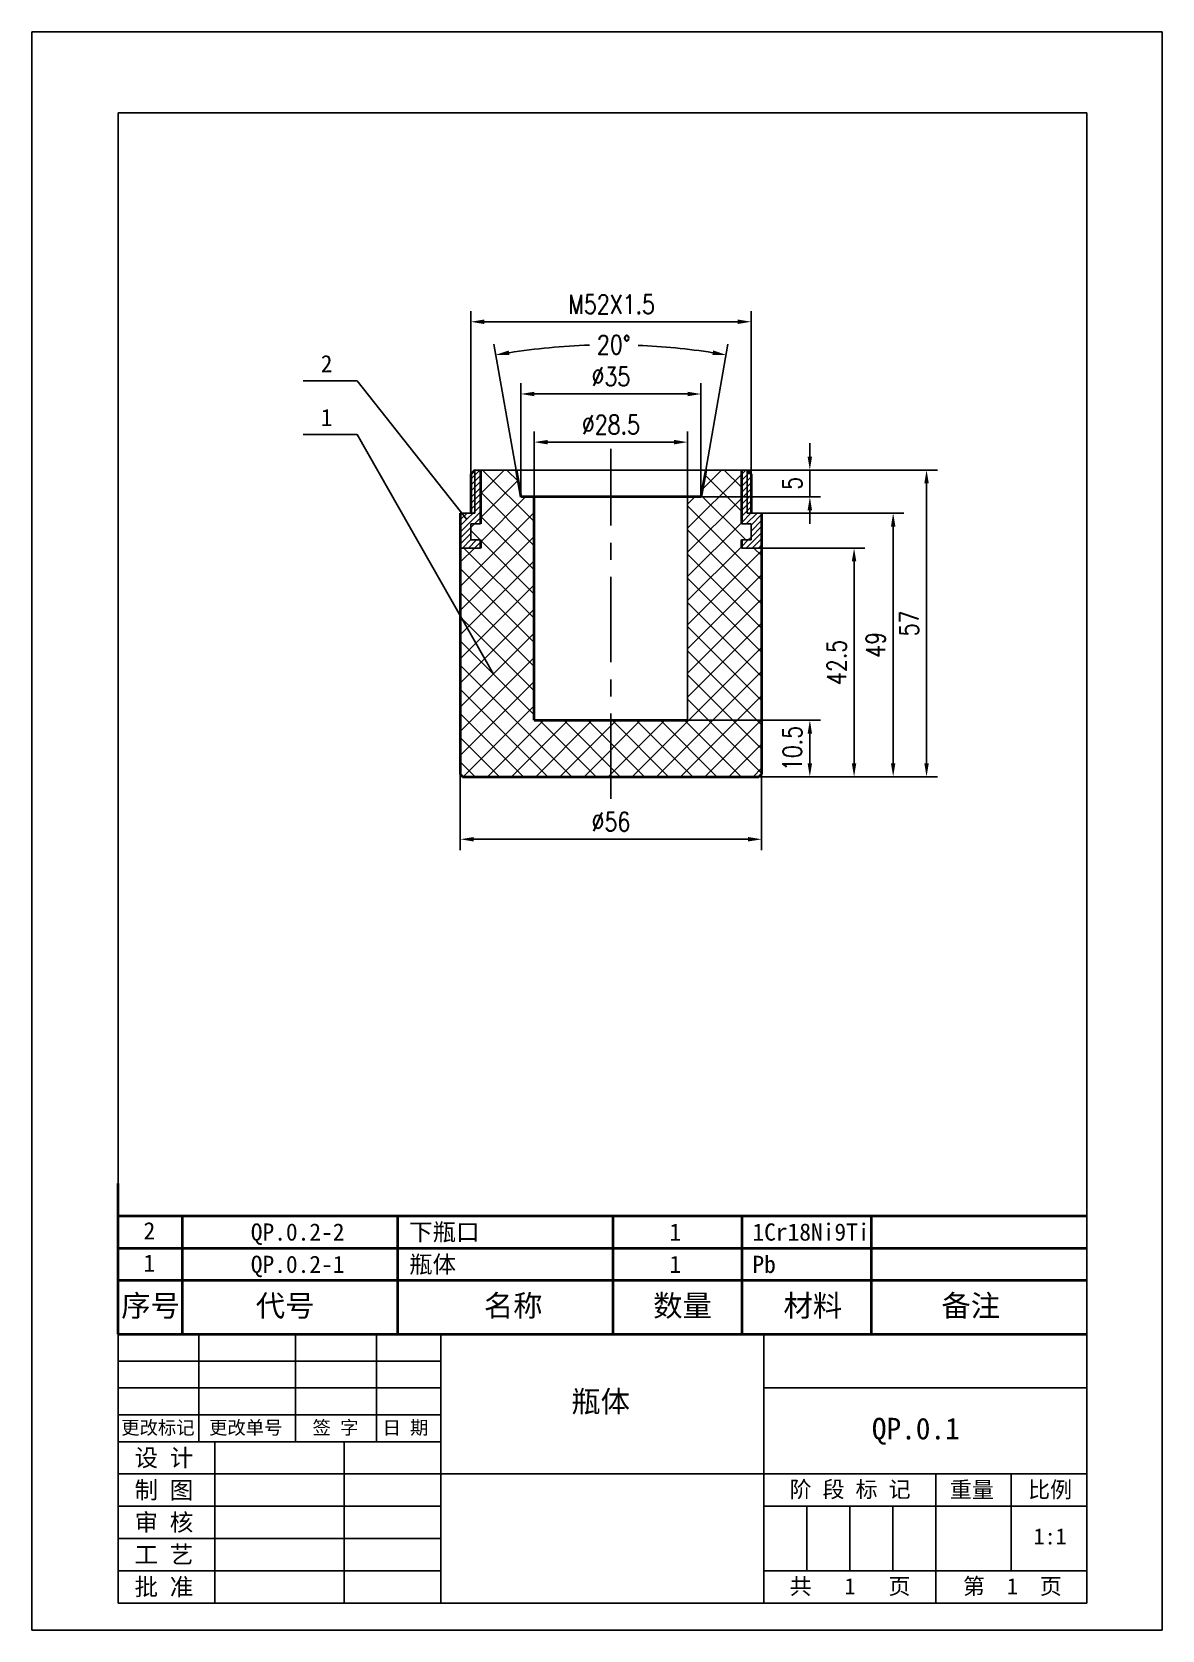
# Model space of a CAD drawing. Extents: x -23172 to -18855, y 7404 to 10591.
# Drawn here: x -22246.2 to -22036.2, y 9841.8 to 10138.8 of the extents above; entities that cross this region are included whole.
import ezdxf
from ezdxf.enums import TextEntityAlignment as Align

# ---------------------------------------------------------------- set-up
doc = ezdxf.new("R2010")
doc.units = 0
doc.header["$LTSCALE"] = 10
doc.linetypes.add('CENTER', pattern=[50.8, 31.75, -6.35, 6.35, -6.35])
doc.layers.get('DEFPOINTS').update_dxf_attribs({"linetype": 'CONTINUOUS'})
for name, color, linetype in [('3中心线层', 1, 'CENTER'), ('5剖面线层', 2, 'CONTINUOUS'), ('7标注层', 4, 'CONTINUOUS'), ('CONT', 3, 'CONTINUOUS'), ('TEXT', 1, 'CONTINUOUS')]:
    doc.layers.add(name, color=color, linetype=linetype)
doc.layers.add('YELLOW', color=2, linetype='CONTINUOUS', lineweight=40)
doc.styles.add('CHINA1', font='')
doc.styles.add('PC_TEXTSTYLE', font='txt.shx', dxfattribs={"width": 0.8, "bigfont": 'hzfs.shx'})
doc.styles.get('CHINA1').set_extended_font_data('SimSun')
doc.dimstyles.new('TH_GBDIM', dxfattribs={"dimtxt": 3.5, "dimasz": 2.5, "dimexe": 2, "dimexo": 0, "dimgap": 1.5, "dimtad": 1, "dimdec": 1, "dimzin": 0, "dimdsep": 46, "dimtxsty": 'PC_TEXTSTYLE', "dimcen": 2.5, "dimadec": 0, "dimazin": 0, "dimtfac": 0.714286, "dimtdec": 4, "dimtmove": 0, "dimatfit": 3, "dimfxl": 1, "dimtolj": 1, "dimtzin": 0, "dimarcsym": 0})
pattern_1 = [(225, (137.5224, 424.034), (0.561266008, -0.561266008), [])]

msp = doc.modelspace()

# ---------------------------------------------------------------- texts
at = {"layer": 'TEXT', "lineweight": 40, "style": 'CHINA1'}
for s, p in [('2', (-22192.53, 10075.52)), ('1', (-22192.53, 10065.52)), ('2', (-22225.46, 9914.38)), ('QP.0.2-2', (-22205.53, 9914.14)), ('下瓶口', (-22176.11, 9914.14)), ('1', (-22127.75, 9914.14)), ('1Cr18Ni9Ti', (-22112.31, 9914.14)), ('1', (-22225.46, 9908.38)), ('QP.0.2-1', (-22205.53, 9908.14)), ('瓶体', (-22176.11, 9908.14)), ('1', (-22127.75, 9908.14)), ('Pb', (-22112.31, 9908.14))]:
    msp.add_text(s, height=3.2, dxfattribs=at).set_placement(p)
for s, p in [('序号', (-22224.15, 9900.05)), ('代号', (-22199.15, 9900.05)), ('名称', (-22156.76, 9900.05)), ('数量', (-22125.31, 9900.05)), ('材料', (-22101.09, 9900.05)), ('备注', (-22071.74, 9900.05))]:
    msp.add_text(s, height=4, dxfattribs=at).set_placement(p, align=Align.CENTER)
at = {"layer": 'TEXT', "lineweight": -3, "style": 'CHINA1'}
for s, height, p in [('瓶体', 4, (-22140.53, 9882.25)), ('QP.0.1', 4, (-22081.95, 9877.21)), ('更改标记', 2.5, (-22222.79, 9878.14)), ('更改单号', 2.5, (-22206.47, 9878.14)), ('签 字', 2.5, (-22189.79, 9878.14)), ('日 期', 2.5, (-22176.78, 9878.14)), ('阶 段 标 记', 3, (-22094.17, 9866.42)), ('重量', 3, (-22071.54, 9866.36)), ('比例', 3, (-22056.99, 9866.36)), ('1:1', 3, (-22056.99, 9857.68)), ('共   1   页', 3, (-22094.17, 9848.42)), ('第  1  页', 3, (-22064, 9848.42))]:
    msp.add_text(s, height=height, dxfattribs=at).set_placement(p, align=Align.CENTER)
for s, p in [('设 计', (-22227.13, 9872.19)), ('制 图', (-22227.13, 9866.19)), ('审 核', (-22227.13, 9860.19)), ('工 艺', (-22227.13, 9854.19)), ('批 准', (-22227.13, 9848.19))]:
    msp.add_text(s, height=3.2, dxfattribs=at).set_placement(p)

# ---------------------------------------------------------------- blocks, each defined once
blk = doc.blocks.new('*D333')
at = {"layer": '7标注层', "color": 0, "lineweight": -2, "ltscale": 0.5}
for p, q in [((-22113.46, 10042.86), (-22091.42, 10042.86)), ((-22093.42, 10040.36), (-22093.42, 10002.86)), ((-22112.18, 10000.36), (-22091.42, 10000.36))]:
    blk.add_line(p, q, dxfattribs=at)
at = {"layer": '7标注层', "color": 0, "lineweight": -3, "ltscale": 0.5}
for points in [[(-22093.84, 10040.36), (-22093.01, 10040.36), (-22093.42, 10042.86)], [(-22093.84, 10002.86), (-22093.01, 10002.86), (-22093.42, 10000.36)]]:
    blk.add_solid(points, dxfattribs=at)
at = {"layer": 'DEFPOINTS', "color": 0, "lineweight": -3, "ltscale": 0.5}
for p in [(-22113.46, 10042.86), (-22112.18, 10000.36), (-22093.42, 10000.36)]:
    blk.add_point(p, dxfattribs=at)
at = {"layer": '7标注层', "color": 0, "lineweight": -3, "ltscale": 0.5, "insert": (-22096.67, 10021.61), "char_height": 3.5, "attachment_point": 5, "rotation": 90, "style": 'PC_TEXTSTYLE'}
blk.add_mtext('\\A1;42.5{}{}', dxfattribs=at)
blk = doc.blocks.new('*D332')
at = {"layer": '7标注层', "color": 0, "lineweight": -2, "ltscale": 0.5}
for p, q in [((-22110.61, 10049.36), (-22084.16, 10049.36)), ((-22086.16, 10046.86), (-22086.16, 10002.86)), ((-22111.11, 10000.36), (-22084.16, 10000.36))]:
    blk.add_line(p, q, dxfattribs=at)
at = {"layer": '7标注层', "color": 0, "lineweight": -3, "ltscale": 0.5}
for points in [[(-22086.57, 10046.86), (-22085.74, 10046.86), (-22086.16, 10049.36)], [(-22086.57, 10002.86), (-22085.74, 10002.86), (-22086.16, 10000.36)]]:
    blk.add_solid(points, dxfattribs=at)
at = {"layer": 'DEFPOINTS', "color": 0, "lineweight": -3, "ltscale": 0.5}
for p in [(-22110.61, 10049.36), (-22111.11, 10000.36), (-22086.16, 10000.36)]:
    blk.add_point(p, dxfattribs=at)
at = {"layer": '7标注层', "color": 0, "lineweight": -3, "ltscale": 0.5, "insert": (-22089.41, 10024.86), "char_height": 3.5, "attachment_point": 5, "rotation": 90, "style": 'PC_TEXTSTYLE'}
blk.add_mtext('\\A1;49{}{}', dxfattribs=at)
blk = doc.blocks.new('*D331')
at = {"layer": '7标注层', "color": 0, "lineweight": -2, "ltscale": 0.5}
for p, q in [((-22128.69, 10057.36), (-22077.95, 10057.36)), ((-22079.95, 10054.86), (-22079.95, 10002.86)), ((-22128.69, 10000.36), (-22077.95, 10000.36))]:
    blk.add_line(p, q, dxfattribs=at)
at = {"layer": '7标注层', "color": 0, "lineweight": -3, "ltscale": 0.5}
for points in [[(-22080.37, 10054.86), (-22079.54, 10054.86), (-22079.95, 10057.36)], [(-22080.37, 10002.86), (-22079.54, 10002.86), (-22079.95, 10000.36)]]:
    blk.add_solid(points, dxfattribs=at)
at = {"layer": 'DEFPOINTS', "color": 0, "lineweight": -3, "ltscale": 0.5}
for p in [(-22128.69, 10057.36), (-22128.69, 10000.36), (-22079.95, 10000.36)]:
    blk.add_point(p, dxfattribs=at)
at = {"layer": '7标注层', "color": 0, "lineweight": -3, "ltscale": 0.5, "insert": (-22083.2, 10028.86), "char_height": 3.5, "attachment_point": 5, "rotation": 90, "style": 'PC_TEXTSTYLE'}
blk.add_mtext('\\A1;57{}{}', dxfattribs=at)
blk = doc.blocks.new('*D336')
at = {"layer": '7标注层', "color": 0, "lineweight": -2, "ltscale": 0.5}
for p, q in [((-22166.61, 10005.61), (-22166.61, 9986.73)), ((-22110.61, 10005.61), (-22110.61, 9986.73)), ((-22164.11, 9988.73), (-22113.11, 9988.73))]:
    blk.add_line(p, q, dxfattribs=at)
at = {"layer": '7标注层', "color": 0, "lineweight": -3, "ltscale": 0.5}
for points in [[(-22164.11, 9989.15), (-22164.11, 9988.32), (-22166.61, 9988.73)], [(-22113.11, 9989.15), (-22113.11, 9988.32), (-22110.61, 9988.73)]]:
    blk.add_solid(points, dxfattribs=at)
at = {"layer": 'DEFPOINTS', "color": 0, "lineweight": -3, "ltscale": 0.5}
for p in [(-22166.61, 10005.61), (-22110.61, 10005.61), (-22110.61, 9988.73)]:
    blk.add_point(p, dxfattribs=at)
at = {"layer": '7标注层', "color": 0, "lineweight": -3, "ltscale": 0.5, "insert": (-22138.61, 9991.98), "char_height": 3.5, "attachment_point": 5, "style": 'PC_TEXTSTYLE'}
blk.add_mtext('\\A1;%%c56{}{}', dxfattribs=at)
blk = doc.blocks.new('*D334')
at = {"layer": '7标注层', "color": 0, "lineweight": -2, "ltscale": 0.5}
for p, q in [((-22126.55, 10010.86), (-22099.64, 10010.86)), ((-22101.64, 10008.36), (-22101.64, 10002.86)), ((-22126.55, 10000.36), (-22099.64, 10000.36))]:
    blk.add_line(p, q, dxfattribs=at)
at = {"layer": '7标注层', "color": 0, "lineweight": -3, "ltscale": 0.5}
for points in [[(-22102.06, 10008.36), (-22101.23, 10008.36), (-22101.64, 10010.86)], [(-22102.06, 10002.86), (-22101.23, 10002.86), (-22101.64, 10000.36)]]:
    blk.add_solid(points, dxfattribs=at)
at = {"layer": 'DEFPOINTS', "color": 0, "lineweight": -3, "ltscale": 0.5}
for p in [(-22126.55, 10010.86), (-22126.55, 10000.36), (-22101.64, 10000.36)]:
    blk.add_point(p, dxfattribs=at)
at = {"layer": '7标注层', "color": 0, "lineweight": -3, "ltscale": 0.5, "insert": (-22104.89, 10005.61), "char_height": 3.5, "attachment_point": 5, "rotation": 90, "style": 'PC_TEXTSTYLE'}
blk.add_mtext('\\A1;10.5{}{}', dxfattribs=at)
blk = doc.blocks.new('*D335')
at = {"layer": '7标注层', "color": 0, "lineweight": -2, "ltscale": 0.5}
for p, q in [((-22101.64, 10059.86), (-22101.64, 10062.36)), ((-22120.98, 10057.36), (-22099.64, 10057.36)), ((-22101.64, 10052.36), (-22101.64, 10057.36)), ((-22121.87, 10052.36), (-22099.64, 10052.36)), ((-22101.64, 10049.86), (-22101.64, 10047.36))]:
    blk.add_line(p, q, dxfattribs=at)
at = {"layer": '7标注层', "color": 0, "lineweight": -3, "ltscale": 0.5}
for points in [[(-22102.06, 10059.86), (-22101.23, 10059.86), (-22101.64, 10057.36)], [(-22102.06, 10049.86), (-22101.23, 10049.86), (-22101.64, 10052.36)]]:
    blk.add_solid(points, dxfattribs=at)
at = {"layer": 'DEFPOINTS', "color": 0, "lineweight": -3, "ltscale": 0.5}
for p in [(-22120.98, 10057.36), (-22101.64, 10057.36), (-22121.87, 10052.36)]:
    blk.add_point(p, dxfattribs=at)
at = {"layer": '7标注层', "color": 0, "lineweight": -3, "ltscale": 0.5, "insert": (-22104.89, 10054.86), "char_height": 3.5, "attachment_point": 5, "rotation": 90, "style": 'PC_TEXTSTYLE'}
blk.add_mtext('\\A1;5{}{}', dxfattribs=at)
blk = doc.blocks.new('*D330')
at = {"layer": '7标注层', "color": 0, "lineweight": -2, "ltscale": 0.5}
for p, q in [((-22152.86, 10050.37), (-22152.86, 10064.54)), ((-22150.36, 10062.54), (-22126.86, 10062.54)), ((-22124.36, 10050.37), (-22124.36, 10064.54))]:
    blk.add_line(p, q, dxfattribs=at)
at = {"layer": '7标注层', "color": 0, "lineweight": -3, "ltscale": 0.5}
for points in [[(-22150.36, 10062.95), (-22150.36, 10062.12), (-22152.86, 10062.54)], [(-22126.86, 10062.95), (-22126.86, 10062.12), (-22124.36, 10062.54)]]:
    blk.add_solid(points, dxfattribs=at)
at = {"layer": 'DEFPOINTS', "color": 0, "lineweight": -3, "ltscale": 0.5}
for p in [(-22124.36, 10062.54), (-22152.86, 10050.37), (-22124.36, 10050.37)]:
    blk.add_point(p, dxfattribs=at)
at = {"layer": '7标注层', "color": 0, "lineweight": -3, "ltscale": 0.5, "insert": (-22138.61, 10065.79), "char_height": 3.5, "attachment_point": 5, "style": 'PC_TEXTSTYLE'}
blk.add_mtext('\\A1;%%c28.5{}{}', dxfattribs=at)
blk = doc.blocks.new('*D329')
at = {"layer": '7标注层', "color": 0, "lineweight": -2, "ltscale": 0.5}
for p, q in [((-22155.35, 10052.36), (-22155.35, 10073.49)), ((-22152.85, 10071.49), (-22124.37, 10071.49)), ((-22121.87, 10052.36), (-22121.87, 10073.49))]:
    blk.add_line(p, q, dxfattribs=at)
at = {"layer": '7标注层', "color": 0, "lineweight": -3, "ltscale": 0.5}
for points in [[(-22152.85, 10071.9), (-22152.85, 10071.07), (-22155.35, 10071.49)], [(-22124.37, 10071.9), (-22124.37, 10071.07), (-22121.87, 10071.49)]]:
    blk.add_solid(points, dxfattribs=at)
at = {"layer": 'DEFPOINTS', "color": 0, "lineweight": -3, "ltscale": 0.5}
for p in [(-22121.87, 10071.49), (-22155.35, 10052.36), (-22121.87, 10052.36)]:
    blk.add_point(p, dxfattribs=at)
at = {"layer": '7标注层', "color": 0, "lineweight": -3, "ltscale": 0.5, "insert": (-22138.61, 10074.74), "char_height": 3.5, "attachment_point": 5, "style": 'PC_TEXTSTYLE'}
blk.add_mtext('\\A1;%%c35{}{}', dxfattribs=at)
blk = doc.blocks.new('*D328')
at = {"layer": '7标注层', "color": 0, "lineweight": -2, "ltscale": 0.5}
for p, q in [((-22156.24, 10057.36), (-22160.36, 10080.73)), ((-22120.98, 10057.36), (-22116.86, 10080.73))]:
    blk.add_line(p, q, dxfattribs=at)
for start, end in [(91.86, 98.8376), (81.1624, 87.6435)]:
    blk.add_arc((-22138.61, 9957.4), 123.23, start, end, dxfattribs=at)
at = {"layer": '7标注层', "color": 0, "lineweight": -3, "ltscale": 0.5}
for points in [[(-22157.47, 10078.76), (-22157.61, 10079.58), (-22160.01, 10078.76)], [(-22119.61, 10079.58), (-22119.75, 10078.76), (-22117.21, 10078.76)]]:
    blk.add_solid(points, dxfattribs=at)
at = {"layer": 'DEFPOINTS', "color": 0, "lineweight": -3, "ltscale": 0.5}
for p in [(-22145.78, 10080.42), (-22156.24, 10057.36), (-22120.98, 10057.36), (-22155.35, 10052.36), (-22121.87, 10052.36)]:
    blk.add_point(p, dxfattribs=at)
at = {"layer": '7标注层', "color": 0, "lineweight": -3, "ltscale": 0.5, "insert": (-22138.08, 10080.63), "char_height": 3.5, "attachment_point": 5, "style": 'PC_TEXTSTYLE'}
blk.add_mtext('\\A1;20%%d{}{}', dxfattribs=at)
blk = doc.blocks.new('*D327')
at = {"layer": '7标注层', "color": 0, "lineweight": -2, "ltscale": 0.5}
for p, q in [((-22164.66, 10051.15), (-22164.66, 10086.91)), ((-22112.56, 10051.15), (-22112.56, 10086.91)), ((-22162.16, 10084.91), (-22115.06, 10084.91))]:
    blk.add_line(p, q, dxfattribs=at)
at = {"layer": '7标注层', "color": 0, "lineweight": -3, "ltscale": 0.5}
for points in [[(-22162.16, 10085.33), (-22162.16, 10084.49), (-22164.66, 10084.91)], [(-22115.06, 10085.33), (-22115.06, 10084.49), (-22112.56, 10084.91)]]:
    blk.add_solid(points, dxfattribs=at)
at = {"layer": 'DEFPOINTS', "color": 0, "lineweight": -3, "ltscale": 0.5}
for p in [(-22112.56, 10084.91), (-22164.66, 10051.15), (-22112.56, 10051.15)]:
    blk.add_point(p, dxfattribs=at)
at = {"layer": '7标注层', "color": 0, "lineweight": -3, "ltscale": 0.5, "insert": (-22138.47, 10088.16), "char_height": 3.5, "attachment_point": 5, "style": 'PC_TEXTSTYLE'}
blk.add_mtext('\\A1;M52X1.5{}{}', dxfattribs=at)

# ---------------------------------------------------------------- dimensions: what is measured, and where the dimension line sits
at = {"layer": '7标注层', "lineweight": -3, "ltscale": 0.5}
dim = msp.add_linear_dim(base=(-22112.56, 10084.91), p1=(-22164.66, 10051.15), p2=(-22112.56, 10051.15), text='M52X1.5{}{}', dimstyle='TH_GBDIM', dxfattribs=at)
dim.commit()
dim.dimension.update_dxf_attribs({"geometry": '*D327', "text_midpoint": (-22138.47, 10084.91), "dimtype": 160})
dim = msp.add_angular_dim_2l(base=(-22145.78, 10080.42), line1=((-22156.24, 10057.36), (-22155.35, 10052.36)), line2=((-22120.98, 10057.36), (-22121.87, 10052.36)), text='20%%d{}{}', dimstyle='TH_GBDIM', override={"dimgap": 1.5, "dimtad": 1, "dimjust": 0, "dimtih": 1, "dimse1": 0, "dimse2": 0, "dimsd1": 0, "dimsd2": 0, "dimadec": 1}, dxfattribs=at)
dim.commit()
dim.dimension.update_dxf_attribs({"geometry": '*D328', "text_midpoint": (-22138.08, 10080.63), "dimtype": 162})
dim = msp.add_linear_dim(base=(-22121.87, 10071.49), p1=(-22155.35, 10052.36), p2=(-22121.87, 10052.36), text='%%c35{}{}', dimstyle='TH_GBDIM', override={"dimgap": 1.5, "dimtad": 1, "dimjust": 0, "dimdec": 1, "dimlfac": 1, "dimse1": 0, "dimse2": 0, "dimsd1": 0, "dimsd2": 0}, dxfattribs=at)
dim.commit()
dim.dimension.update_dxf_attribs({"geometry": '*D329', "text_midpoint": (-22138.61, 10074.74)})
for base, p1, p2, angle, text, picture, middle in [((-22124.36, 10062.54), (-22152.86, 10050.37), (-22124.36, 10050.37), 180, '%%c<>{}{}', '*D330', (-22138.61, 10065.79)), ((-22079.95, 10000.36), (-22128.69, 10057.36), (-22128.69, 10000.36), 90, '57{}{}', '*D331', (-22083.2, 10028.86)), ((-22101.64, 10000.36), (-22126.55, 10010.86), (-22126.55, 10000.36), 90, '<>{}{}', '*D334', (-22104.89, 10005.61)), ((-22110.61, 9988.73), (-22166.61, 10005.61), (-22110.61, 10005.61), 180, '%%c56{}{}', '*D336', (-22138.61, 9991.98))]:
    dim = msp.add_linear_dim(base=base, p1=p1, p2=p2, angle=angle, text=text, dimstyle='TH_GBDIM', override={"dimgap": 1.5, "dimtad": 1, "dimjust": 0, "dimdec": 1, "dimlfac": 1, "dimse1": 0, "dimse2": 0, "dimsd1": 0, "dimsd2": 0}, dxfattribs=at)
    dim.commit()
    dim.dimension.update_dxf_attribs({"geometry": picture, "text_midpoint": middle})
for base, p1, p2, text, picture, middle in [((-22101.64, 10057.36), (-22121.87, 10052.36), (-22120.98, 10057.36), '5{}{}', '*D335', (-22104.89, 10054.86)), ((-22086.16, 10000.36), (-22110.61, 10049.36), (-22111.11, 10000.36), '49{}{}', '*D332', (-22089.41, 10024.86)), ((-22093.42, 10000.36), (-22113.46, 10042.86), (-22112.18, 10000.36), '42.5{}{}', '*D333', (-22096.67, 10021.61))]:
    dim = msp.add_linear_dim(base=base, p1=p1, p2=p2, angle=90, text=text, dimstyle='TH_GBDIM', dxfattribs=at)
    dim.commit()
    dim.dimension.update_dxf_attribs({"geometry": picture, "text_midpoint": middle})

# ---------------------------------------------------------------- hatches: boundary and pattern name
at = {"layer": '5剖面线层', "lineweight": -3, "ltscale": 0.5}
h = msp.add_hatch(dxfattribs=at)
h.set_pattern_fill('ANSI37', color=3, style=0)
h.set_pattern_definition([(45, (137.5224, 424.034), (-2.24506403, 2.24506403), []), (135, (137.5224, 424.034), (-2.24506403, -2.24506403), [])])
h.paths.add_polyline_path([(-22124.36, 10010.86), (-22138.61, 10010.86), (-22138.61, 10000.36), (-22111.11, 10000.36), (-22110.61, 10000.86), (-22110.61, 10042.86), (-22114.36, 10042.86), (-22114.36, 10044.36), (-22112.56, 10044.36), (-22112.56, 10047.36), (-22114.36, 10047.36), (-22114.36, 10057.36), (-22120.98, 10057.36), (-22121.87, 10052.36), (-22124.36, 10052.36)])
h.paths.add_polyline_path([(-22166.61, 10000.86), (-22166.11, 10000.36), (-22138.61, 10000.36), (-22138.61, 10010.86), (-22152.86, 10010.86), (-22152.86, 10052.36), (-22155.35, 10052.36), (-22156.24, 10057.36), (-22162.86, 10057.36), (-22162.86, 10047.36), (-22164.66, 10047.36), (-22164.66, 10044.36), (-22162.86, 10044.36), (-22162.86, 10042.86), (-22166.61, 10042.86)])
at = {"layer": 'YELLOW', "lineweight": -3, "ltscale": 0.5}
h = msp.add_hatch(dxfattribs=at)
h.set_pattern_fill('ANSI31', color=3, scale=0.25, angle=180, style=0)
h.set_pattern_definition(pattern_1)
h.paths.add_polyline_path([(-22164.66, 10047.36), (-22162.86, 10047.36), (-22162.86, 10057.36), (-22163.91, 10057.36), (-22163.91, 10049.36), (-22164.66, 10049.36), (-22166.61, 10049.36), (-22166.61, 10046.67), (-22166.61, 10042.86), (-22162.86, 10042.86), (-22162.86, 10044.36), (-22164.66, 10044.36)])
h.paths.add_polyline_path([(-22163.91, 10057.36), (-22164.66, 10056.61), (-22164.66, 10049.36), (-22163.91, 10049.36)], flags=17)
h = msp.add_hatch(dxfattribs=at)
h.set_pattern_fill('ANSI31', color=3, scale=0.25, angle=180, style=0)
h.set_pattern_definition(pattern_1)
h.paths.add_polyline_path([(-22112.56, 10044.36), (-22114.36, 10044.36), (-22114.36, 10042.86), (-22110.61, 10042.86), (-22110.61, 10046.86), (-22110.61, 10049.36), (-22112.56, 10049.36), (-22113.31, 10049.36), (-22113.31, 10057.36), (-22114.36, 10057.36), (-22114.36, 10047.36), (-22112.56, 10047.36)])
h.paths.add_polyline_path([(-22113.31, 10049.36), (-22112.56, 10049.36), (-22112.56, 10056.61), (-22113.31, 10057.36)])

# ---------------------------------------------------------------- linework, layer by layer
at = {"layer": '3中心线层', "ltscale": 0.05}
msp.add_line((-22138.61, 9996.23), (-22138.61, 10061.27), dxfattribs=at)
at = {"layer": 'CONT'}
for p, q in [((-22195.78, 10073.95), (-22185.78, 10073.95)), ((-22165.41, 10048.16), (-22185.78, 10073.95)), ((-22195.78, 10063.95), (-22185.78, 10063.95)), ((-22160.45, 10019.44), (-22185.78, 10063.95))]:
    msp.add_line(p, q, dxfattribs=at)
at = {"layer": 'CONT', "lineweight": 40}
for p, q in [((-22230.2, 9918.77), (-22050.2, 9918.77)), ((-22230.2, 9918.77), (-22050.2, 9918.77)), ((-22218.2, 9912.77), (-22218.2, 9918.77)), ((-22178.2, 9912.77), (-22178.2, 9918.77)), ((-22138.2, 9912.77), (-22138.2, 9918.77)), ((-22114.2, 9912.77), (-22114.2, 9918.77)), ((-22090.2, 9912.77), (-22090.2, 9918.77)), ((-22230.2, 9912.77), (-22050.2, 9912.77)), ((-22218.2, 9906.77), (-22218.2, 9912.77)), ((-22178.2, 9906.77), (-22178.2, 9912.77)), ((-22138.2, 9906.77), (-22138.2, 9912.77)), ((-22114.2, 9906.77), (-22114.2, 9912.77)), ((-22090.2, 9906.77), (-22090.2, 9912.77)), ((-22230.2, 9906.77), (-22050.2, 9906.77)), ((-22218.2, 9896.77), (-22218.2, 9906.77)), ((-22178.2, 9896.77), (-22178.2, 9906.77)), ((-22138.2, 9896.77), (-22138.2, 9906.77)), ((-22114.2, 9896.77), (-22114.2, 9906.77)), ((-22090.2, 9896.77), (-22090.2, 9906.77))]:
    msp.add_line(p, q, dxfattribs=at)
at = {"layer": 'CONT', "lineweight": -3}
for p, q in [((-22215.2, 9896.77), (-22215.2, 9876.77)), ((-22197.2, 9896.77), (-22197.2, 9876.77)), ((-22182.2, 9896.77), (-22182.2, 9876.77)), ((-22170.2, 9896.77), (-22170.2, 9846.77)), ((-22110.2, 9896.77), (-22110.2, 9846.77)), ((-22230.2, 9891.77), (-22170.2, 9891.77)), ((-22230.2, 9886.77), (-22170.2, 9886.77)), ((-22110.2, 9886.77), (-22050.2, 9886.77)), ((-22230.2, 9881.77), (-22170.2, 9881.77)), ((-22212.2, 9876.77), (-22212.2, 9846.77)), ((-22188.2, 9876.77), (-22188.2, 9846.77)), ((-22230.2, 9870.77), (-22050.2, 9870.77)), ((-22078.2, 9870.77), (-22078.2, 9846.77)), ((-22064.2, 9870.77), (-22064.2, 9852.77)), ((-22230.2, 9864.77), (-22170.2, 9864.77)), ((-22110.2, 9864.77), (-22050.2, 9864.77)), ((-22102.2, 9864.77), (-22102.2, 9852.77)), ((-22094.2, 9864.77), (-22094.2, 9852.77)), ((-22086.2, 9864.77), (-22086.2, 9852.77)), ((-22230.2, 9858.77), (-22170.2, 9858.77)), ((-22230.2, 9852.77), (-22170.2, 9852.77)), ((-22110.2, 9852.77), (-22050.2, 9852.77))]:
    msp.add_line(p, q, dxfattribs=at)
at = {"layer": 'DEFPOINTS', "lineweight": -3}
for p, q in [((-22246.2, 10138.77), (-22246.2, 9841.77)), ((-22246.2, 10138.77), (-22036.2, 10138.77)), ((-22036.2, 10138.77), (-22036.2, 9841.77)), ((-22246.2, 9841.77), (-22036.2, 9841.77))]:
    msp.add_line(p, q, dxfattribs=at)
at = {"layer": 'YELLOW', "lineweight": -3}
for p, q in [((-22230.2, 10123.77), (-22230.2, 9846.77)), ((-22050.2, 10123.77), (-22230.2, 10123.77)), ((-22050.2, 10123.77), (-22050.2, 9846.77)), ((-22230.2, 9896.77), (-22050.2, 9896.77)), ((-22230.2, 9896.77), (-22050.2, 9896.77)), ((-22230.2, 9876.77), (-22170.2, 9876.77)), ((-22230.2, 9846.77), (-22050.2, 9846.77))]:
    msp.add_line(p, q, dxfattribs=at)
at = {"layer": 'YELLOW', "lineweight": 40, "ltscale": 7}
for p, q in [((-22163.91, 10057.36), (-22164.66, 10056.61)), ((-22163.91, 10057.36), (-22164.66, 10056.61)), ((-22164.66, 10056.61), (-22164.66, 10049.36)), ((-22162.86, 10057.36), (-22162.86, 10047.36)), ((-22114.36, 10057.36), (-22114.36, 10047.36)), ((-22113.31, 10057.36), (-22112.56, 10056.61)), ((-22112.56, 10056.61), (-22112.56, 10049.36)), ((-22162.86, 10044.36), (-22162.86, 10042.86)), ((-22114.36, 10044.36), (-22114.36, 10042.86))]:
    msp.add_line(p, q, dxfattribs=at)
at = {"layer": 'YELLOW', "lineweight": -3, "ltscale": 0.5}
for p, q in [((-22163.91, 10057.36), (-22120.98, 10057.36)), ((-22120.98, 10057.36), (-22113.31, 10057.36)), ((-22124.36, 10010.86), (-22124.36, 10052.36)), ((-22164.66, 10049.36), (-22166.61, 10049.36)), ((-22164.66, 10049.36), (-22163.91, 10049.36)), ((-22112.56, 10049.36), (-22113.31, 10049.36)), ((-22112.56, 10049.36), (-22110.61, 10049.36)), ((-22164.66, 10047.36), (-22164.66, 10044.36)), ((-22164.66, 10047.36), (-22162.86, 10047.36)), ((-22112.56, 10047.36), (-22114.36, 10047.36)), ((-22112.56, 10047.36), (-22112.56, 10044.36)), ((-22166.61, 10042.86), (-22162.86, 10042.86)), ((-22164.66, 10044.36), (-22162.86, 10044.36)), ((-22112.56, 10044.36), (-22114.36, 10044.36)), ((-22110.61, 10042.86), (-22114.36, 10042.86))]:
    msp.add_line(p, q, dxfattribs=at)
at = {"layer": 'YELLOW', "color": 3, "lineweight": -3, "ltscale": 0.5}
for p, q in [((-22163.91, 10057.36), (-22163.91, 10049.36)), ((-22163.91, 10057.36), (-22163.91, 10049.36)), ((-22113.31, 10057.36), (-22113.31, 10049.36))]:
    msp.add_line(p, q, dxfattribs=at)
at = {"layer": 'YELLOW', "lineweight": 40}
for p, q in [((-22156.24, 10057.36), (-22155.35, 10052.36)), ((-22120.98, 10057.36), (-22121.87, 10052.36)), ((-22121.87, 10052.36), (-22155.35, 10052.36)), ((-22152.86, 10010.86), (-22152.86, 10052.36)), ((-22166.61, 10049.36), (-22166.61, 10000.86)), ((-22110.61, 10049.36), (-22110.61, 10000.86)), ((-22152.86, 10010.86), (-22124.36, 10010.86)), ((-22166.61, 10000.86), (-22166.11, 10000.36)), ((-22166.11, 10000.36), (-22111.11, 10000.36)), ((-22110.61, 10000.86), (-22111.11, 10000.36)), ((-22230.2, 9918.77), (-22230.2, 9924.77)), ((-22230.2, 9918.77), (-22230.2, 9924.77)), ((-22230.2, 9912.77), (-22230.2, 9918.77)), ((-22230.2, 9906.77), (-22230.2, 9912.77)), ((-22230.2, 9896.77), (-22230.2, 9906.77)), ((-22230.2, 9896.77), (-22050.2, 9896.77)), ((-22230.2, 9896.77), (-22050.2, 9896.77)), ((-22230.2, 9896.77), (-22050.2, 9896.77)), ((-22230.2, 9896.77), (-22050.2, 9896.77)), ((-22230.2, 9896.77), (-22050.2, 9896.77)), ((-22230.2, 9896.77), (-22050.2, 9896.77)), ((-22230.2, 9896.77), (-22050.2, 9896.77))]:
    msp.add_line(p, q, dxfattribs=at)
at = {"layer": 'YELLOW'}
msp.add_line((-22230.2, 9896.77), (-22050.2, 9896.77), dxfattribs=at)
msp.add_line((-22230.2, 9896.77), (-22050.2, 9896.77), dxfattribs=at)

msp.set_redraw_order([(e.dxf.handle, doc.entitydb.next_handle()) for e in msp.query("TEXT MTEXT ATTDEF DIMENSION ARC_DIMENSION")])  # texts and dimensions are drawn at this point

doc.saveas('drawing.dxf')
